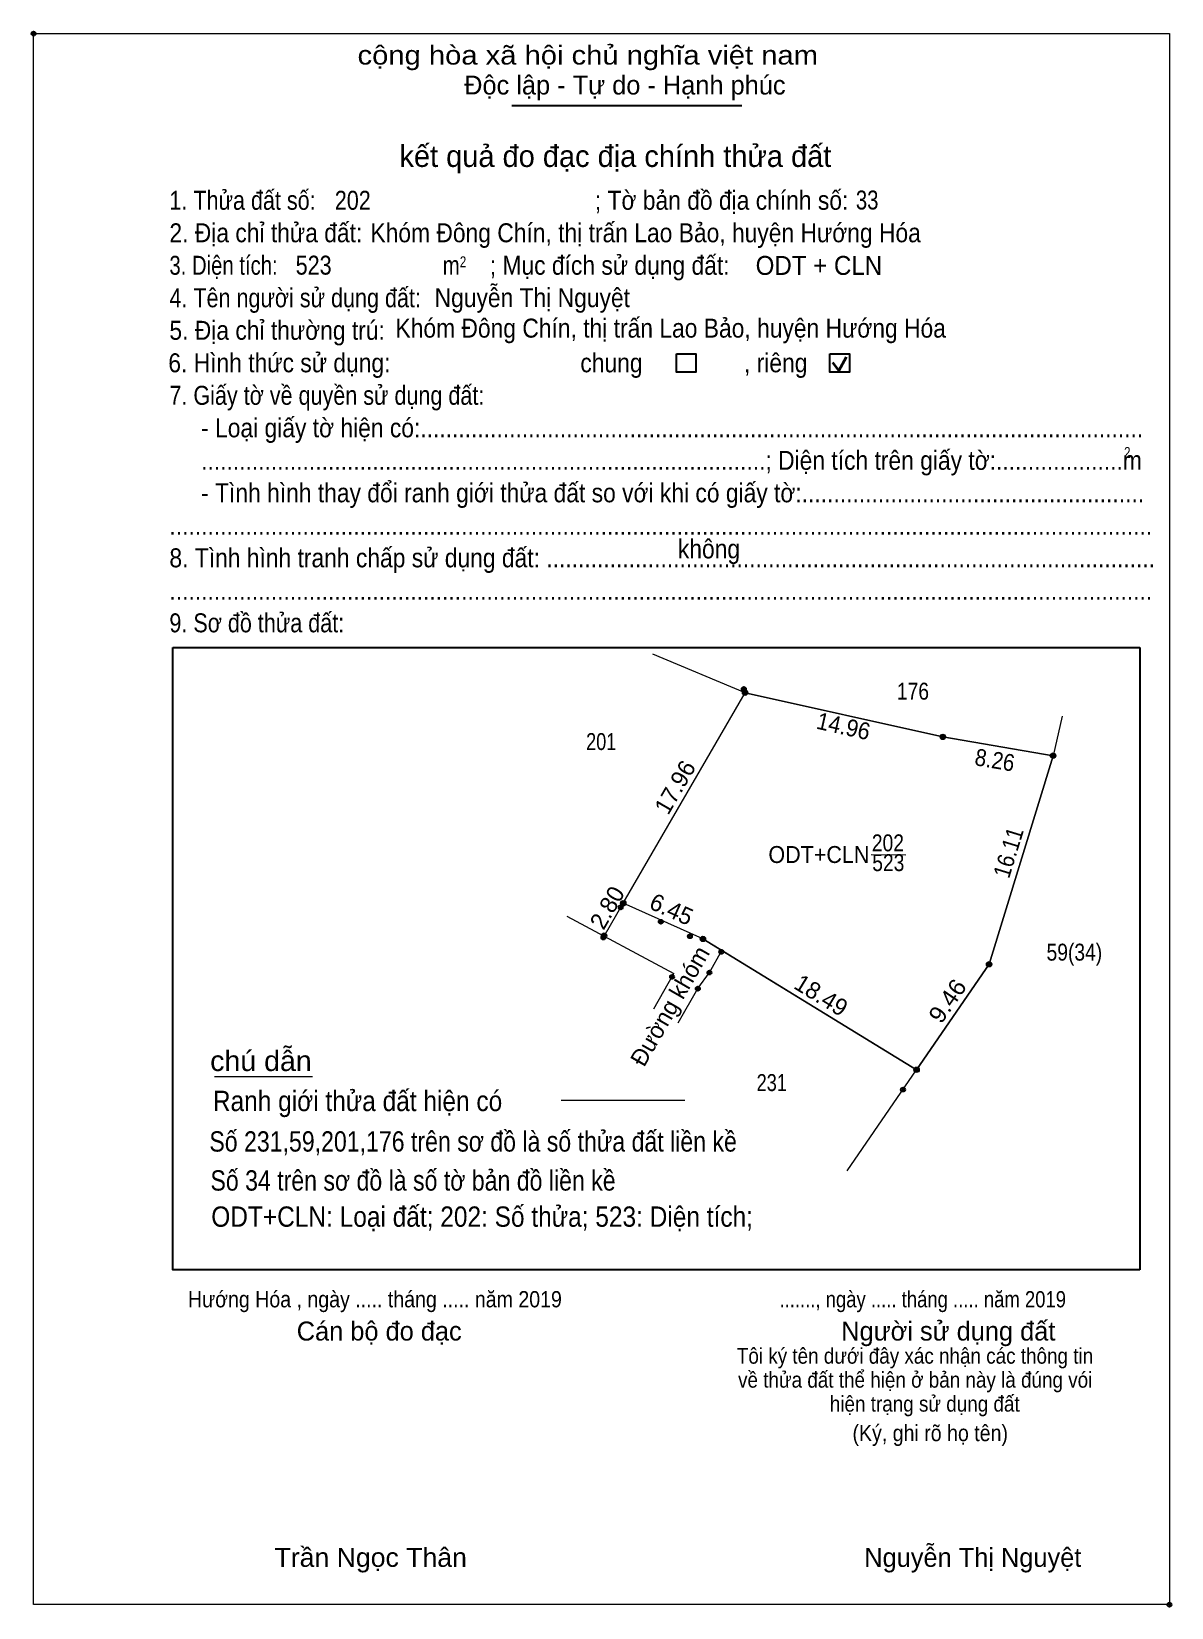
# Model space of a CAD drawing. Header units: metres. Extents: x 536317 to 552141, y 1827901 to 1839668.
# Drawn here: x 537774.1 to 537858.2, y 1837386.9 to 1837503.3 of the extents above; entities that cross this region are included whole.
import ezdxf
from ezdxf.enums import TextEntityAlignment as Align

# ---------------------------------------------------------------- set-up
doc = ezdxf.new("R2010")
doc.units = ezdxf.units.M
doc.header["$LTSCALE"] = 0.6
doc.header["$PDMODE"] = 32
doc.header["$PDSIZE"] = 0.3
for name, color, linetype, lineweight in [('1', 7, 'Continuous', 13), ('10', 7, 'Continuous', 13), ('17', 7, 'Continuous', 13), ('2', 7, 'Continuous', 25), ('23', 7, 'Continuous', 13), ('36', 7, 'Continuous', 13), ('6', 7, 'Continuous', 13), ('63', 7, 'Continuous', 13)]:
    doc.layers.add(name, color=color, linetype=linetype, lineweight=lineweight)
doc.layers.add('13', color=7, linetype='Continuous')
doc.layers.add('7', color=7, linetype='Continuous')

msp = doc.modelspace()

# ---------------------------------------------------------------- texts
at = {"layer": '1'}
for s, width, p in [('201', 0.8, (537816.15, 1837450.23)), ('ODT+CLN', 0.95, (537832.22, 1837441.89)), ('202', 0.85, (537837.315, 1837442.75)), ('523', 0.85, (537837.345, 1837441.29))]:
    msp.add_text(s, height=1.25, dxfattribs=dict(at, width=width)).set_placement(p, align=Align.CENTER)
at = {"layer": '13'}
for s, width, p in [('176', 0.85, (537839.165, 1837453.95)), ('59(34)', 0.85, (537851.08, 1837434.68)), ('231', 0.8, (537828.74, 1837425.05))]:
    msp.add_text(s, height=1.25, dxfattribs=dict(at, width=width)).set_placement(p, align=Align.CENTER)
at = {"layer": '2'}
for s, height, width, p in [('cộng hòa xã hội chủ nghĩa việt nam', 1.4, 1.15, (537798.16, 1837500.84)), ('1. Thửa đất số:', 1.4, 0.85, (537784.27, 1837490.12)), ('202', 1.4, 0.85, (537796.48, 1837490.12)), ('; Tờ bản đồ địa chính số:', 1.4, 0.9, (537815.68, 1837490.12)), ('33', 1.4, 0.8, (537834.95, 1837490.14)), ('2. Địa chỉ thửa đất:', 1.4, 0.9, (537784.27, 1837487.72)), ('Khóm Đông Chín, thị trấn Lao Bảo, huyện Hướng Hóa', 1.4, 0.9, (537799.11, 1837487.72)), ('3. Diện tích:', 1.4, 0.8, (537784.27, 1837485.32)), ('523', 1.4, 0.85, (537793.59, 1837485.33)), ('m', 1.4, 0.8, (537804.45, 1837485.32)), ('2', 0.7999, 0.8, (537805.71, 1837485.88)), ('; Mục đích sử dụng đất:', 1.4, 0.9, (537807.92, 1837485.32)), ('ODT + CLN', 1.4, 0.95, (537827.55, 1837485.31)), ('4. Tên người sử dụng đất:', 1.4, 0.85, (537784.27, 1837482.92)), ('Nguyễn Thị Nguyệt', 1.4, 0.9, (537803.85, 1837482.93)), ('5. Địa chỉ thường trú:', 1.4, 0.9, (537784.27, 1837480.52)), ('Khóm Đông Chín, thị trấn Lao Bảo, huyện Hướng Hóa', 1.4, 0.9, (537800.96, 1837480.68)), ('6. Hình thức sử dụng:', 1.4, 0.9, (537784.19, 1837478.12)), ('chung                , riêng', 1.4, 0.9, (537814.61, 1837478.12)), ('7. Giấy tờ về quyền sử dụng đất:', 1.4, 0.85, (537784.27, 1837475.72)), ('     - Loại giấy tờ hiện có:..................................................................................................................', 1.4, 0.9, (537784.27, 1837473.32)), ('     .........................................................................................; Diện tích trên giấy tờ:....................m', 1.4, 0.9, (537784.27, 1837470.92)), ('2', 0.7999, 0.8, (537854.75, 1837471.8)), ('     - Tình hình thay đổi ranh giới thửa đất so với khi có giấy tờ:......................................................', 1.4, 0.9, (537784.27, 1837468.52)), ('8. Tình hình tranh chấp sử dụng đất: ................................................................................................', 1.4, 0.9, (537784.27, 1837463.72)), ('...........................................................................................................................................................', 1.4, 0.9, (537784.27, 1837466.12)), ('không', 1.4, 0.9, (537821.81, 1837464.38)), ('...........................................................................................................................................................', 1.4, 0.9, (537784.27, 1837461.32)), ('9. Sơ đồ thửa đất:', 1.4, 0.85, (537784.27, 1837458.92)), ('Hướng Hóa , ngày ..... tháng ..... năm 2019', 1.2, 0.9, (537785.64, 1837409.08)), ('......., ngày ..... tháng ..... năm 2019', 1.2, 0.85, (537829.31, 1837409.08)), ('(Ký, ghi rõ họ tên)', 1.2, 0.9, (537834.7, 1837399.2)), ('Trần Ngọc Thân', 1.4, 1.05, (537792.03, 1837389.92))]:
    msp.add_text(s, height=height, dxfattribs=dict(at, width=width)).set_placement(p)
for s, p in [('Độc lập - Tự do - Hạnh phúc', (537806.03, 1837498.63)), ('Người sử dụng đất', (537833.87, 1837406.63)), ('Cán bộ đo đạc', (537793.67, 1837406.63)), ('Nguyễn Thị Nguyệt', (537835.57, 1837389.92))]:
    msp.add_text(s, height=1.4, dxfattribs=at).set_placement(p)
for s, height, p in [('kết quả đo đạc địa chính thửa đất', 1.6, (537817.195, 1837493.28)), ('.', 0.4001, (537858.1037, 1837386.92))]:
    msp.add_text(s, height=height, dxfattribs=at).set_placement(p, align=Align.CENTER)
at = {"layer": '2', "width": 0.9}
for s, p in [('Tôi ký tên dưới đây xác nhận các thông tin', (537839.315, 1837404.92)), ('về thửa đất thể hiện ở bản này là đúng vói', (537839.33, 1837403.15)), ('hiện trạng sử dụng đất', (537840.035, 1837401.38))]:
    msp.add_text(s, height=1.157, dxfattribs=at).set_placement(p, align=Align.CENTER)
at = {"layer": '6'}
for s, width, p in [('chú dẫn', 1.05, (537787.28, 1837426.53)), ('Ranh giới thửa đất hiện có ', 0.9, (537787.48, 1837423.57)), ('Số 231,59,201,176 trên sơ đồ là số thửa đất liền kề', 0.85, (537787.22, 1837420.58)), ('Số 34 trên sơ đồ là số tờ bản đồ liền kề', 0.85, (537787.3, 1837417.7)), ('ODT+CLN: Loại đất; 202: Số thửa; 523: Diện tích;', 0.9, (537787.36, 1837415.03))]:
    msp.add_text(s, height=1.5, dxfattribs=dict(at, width=width)).set_placement(p)
at = {"layer": '63'}
for s, rotation, width, p in [('14.96', 347.413, 0.95, (537833.9038, 1837451.3849)), ('8.26', 350.31, 0.9, (537845.1048, 1837448.8764)), ('16.11', 72.96, 0.9, (537846.8076, 1837442.4819)), ('9.46', 55.47, 1.05, (537842.226, 1837431.3557))]:
    msp.add_text(s, height=1.25, rotation=rotation, dxfattribs=dict(at, width=width)).set_placement(p, align=Align.CENTER)
for s, rotation, p in [('17.96', 59.923, (537822.1398, 1837447.1718)), ('2.80', 60.052, (537817.1332, 1837438.283)), ('6.45', 335.857, (537821.0844, 1837437.9012)), ('Đường khóm', 60.052, (537821.7649, 1837431.018)), ('18.49', 328.51, (537832.0635, 1837431.5885))]:
    msp.add_text(s, height=1.25, rotation=rotation, dxfattribs=at).set_placement(p, align=Align.CENTER)

# ---------------------------------------------------------------- hatches: boundary and pattern name
at = {"layer": '63'}
for points in [[(537826.97, 1837454.46, 1), (537826.57, 1837454.46, 1)], [(537841.57, 1837451.2, 1), (537841.17, 1837451.2, 1)], [(537849.71, 1837449.81, 1), (537849.31, 1837449.81, 1)], [(537817.97, 1837438.92, 1), (537817.57, 1837438.92, 1)], [(537816.56, 1837436.52, 1), (537816.16, 1837436.52, 1)], [(537823.86, 1837436.28, 1), (537823.46, 1837436.28, 1)], [(537844.99, 1837434.41, 1), (537844.59, 1837434.41, 1)], [(537839.63, 1837426.62, 1), (537839.23, 1837426.62, 1)]]:
    msp.add_hatch(color=256, dxfattribs=at).paths.add_polyline_path(points)

# ---------------------------------------------------------------- linework, layer by layer
at = {"layer": '1'}
msp.add_lwpolyline([(537826.77, 1837454.46), (537841.37, 1837451.2), (537849.51, 1837449.81), (537844.79, 1837434.41), (537839.43, 1837426.62), (537823.66, 1837436.28), (537817.77, 1837438.92)], close=True, dxfattribs=at)
at = {"layer": '10'}
for p, q in [((537826.77, 1837454.46), (537819.96, 1837457.31)), ((537850.18, 1837452.73), (537849.51, 1837449.81)), ((537823.66, 1837436.28), (537817.77, 1837438.92)), ((537813.62, 1837437.97), (537821.52, 1837433.73)), ((537823.66, 1837436.28), (537825.06, 1837435.42)), ((537824.14, 1837433.8), (537825.06, 1837435.42)), ((537825.06, 1837435.42), (537839.43, 1837426.62)), ((537823.28, 1837432.61), (537824.14, 1837433.8))]:
    msp.add_line(p, q, dxfattribs=at)
for points in [[(537816.37, 1837436.49), (537817.77, 1837438.92), (537826.77, 1837454.46)], [(537839.43, 1837426.62), (537844.79, 1837434.41), (537849.51, 1837449.81), (537841.37, 1837451.2), (537826.77, 1837454.46)]]:
    msp.add_lwpolyline(points, dxfattribs=at)
at = {"layer": '17'}
msp.add_line((537787.59, 1837426.12), (537794.83, 1837426.12), dxfattribs=at)
at = {"layer": '2'}
for p, q in [((537809.56, 1837497.81), (537826.52, 1837497.81)), ((537784.52, 1837457.81), (537855.92, 1837457.81)), ((537855.92, 1837457.81), (537855.92, 1837411.85))]:
    msp.add_line(p, q, dxfattribs=at)
at = {"layer": '2', "lineweight": 35}
for p, q in [((537833.69, 1837478.23), (537834.27, 1837479.27)), ((537833.22, 1837478.85), (537833.69, 1837478.23))]:
    msp.add_line(p, q, dxfattribs=at)
at = {"layer": '2', "lineweight": 13}
msp.add_lwpolyline([(537774.24, 1837503.13), (537858.11, 1837503.13), (537858.11, 1837387.13), (537774.24, 1837387.13)], close=True, dxfattribs=at)
at = {"layer": '2'}
for points in [[(537821.7, 1837479.47), (537823.14, 1837479.47), (537823.14, 1837478.12), (537821.7, 1837478.12)], [(537833.03, 1837479.47), (537834.47, 1837479.47), (537834.47, 1837478.12), (537833.03, 1837478.12)]]:
    msp.add_lwpolyline(points, close=True, dxfattribs=at)
msp.add_lwpolyline([(537855.92, 1837411.85), (537784.52, 1837411.85), (537784.52, 1837457.81)], dxfattribs=at)
for p in [(537774.24, 1837503.13), (537858.1, 1837387.13)]:
    msp.add_point(p, dxfattribs=at)
at = {"layer": '23'}
for p, q in [((537820.03, 1837431.13), (537821.52, 1837433.73)), ((537821.84, 1837430.09), (537823.28, 1837432.61))]:
    msp.add_line(p, q, dxfattribs=at)
at = {"layer": '36'}
msp.add_line((537834.3, 1837419.16), (537839.43, 1837426.62), dxfattribs=at)
at = {"layer": '6'}
msp.add_line((537813.19, 1837424.38), (537822.33, 1837424.38), dxfattribs=at)
at = {"layer": '63'}
msp.add_line((537836.07, 1837442.51), (537838.65, 1837442.49), dxfattribs=at)
for centre in [(537826.77, 1837454.46), (537841.37, 1837451.2), (537849.51, 1837449.81), (537817.77, 1837438.92), (537816.36, 1837436.52), (537823.66, 1837436.28), (537844.79, 1837434.41), (537839.43, 1837426.62)]:
    msp.add_circle(centre, 0.2, dxfattribs=at)
at = {"layer": '7'}
for p in [(537826.68, 1837454.74), (537826.77, 1837454.46), (537841.37, 1837451.2), (537849.51, 1837449.81), (537817.59, 1837438.61), (537820.55, 1837437.55), (537816.31, 1837436.39), (537822.7, 1837436.48), (537825.01, 1837435.33), (537824.14, 1837433.8), (537844.79, 1837434.41), (537821.38, 1837433.48), (537823.28, 1837432.61), (537838.43, 1837425.16)]:
    msp.add_point(p, dxfattribs=at)

msp.set_redraw_order([(e.dxf.handle, doc.entitydb.next_handle()) for e in msp.query("TEXT MTEXT ATTDEF DIMENSION ARC_DIMENSION")])  # texts and dimensions are drawn at this point

doc.saveas('drawing.dxf')
